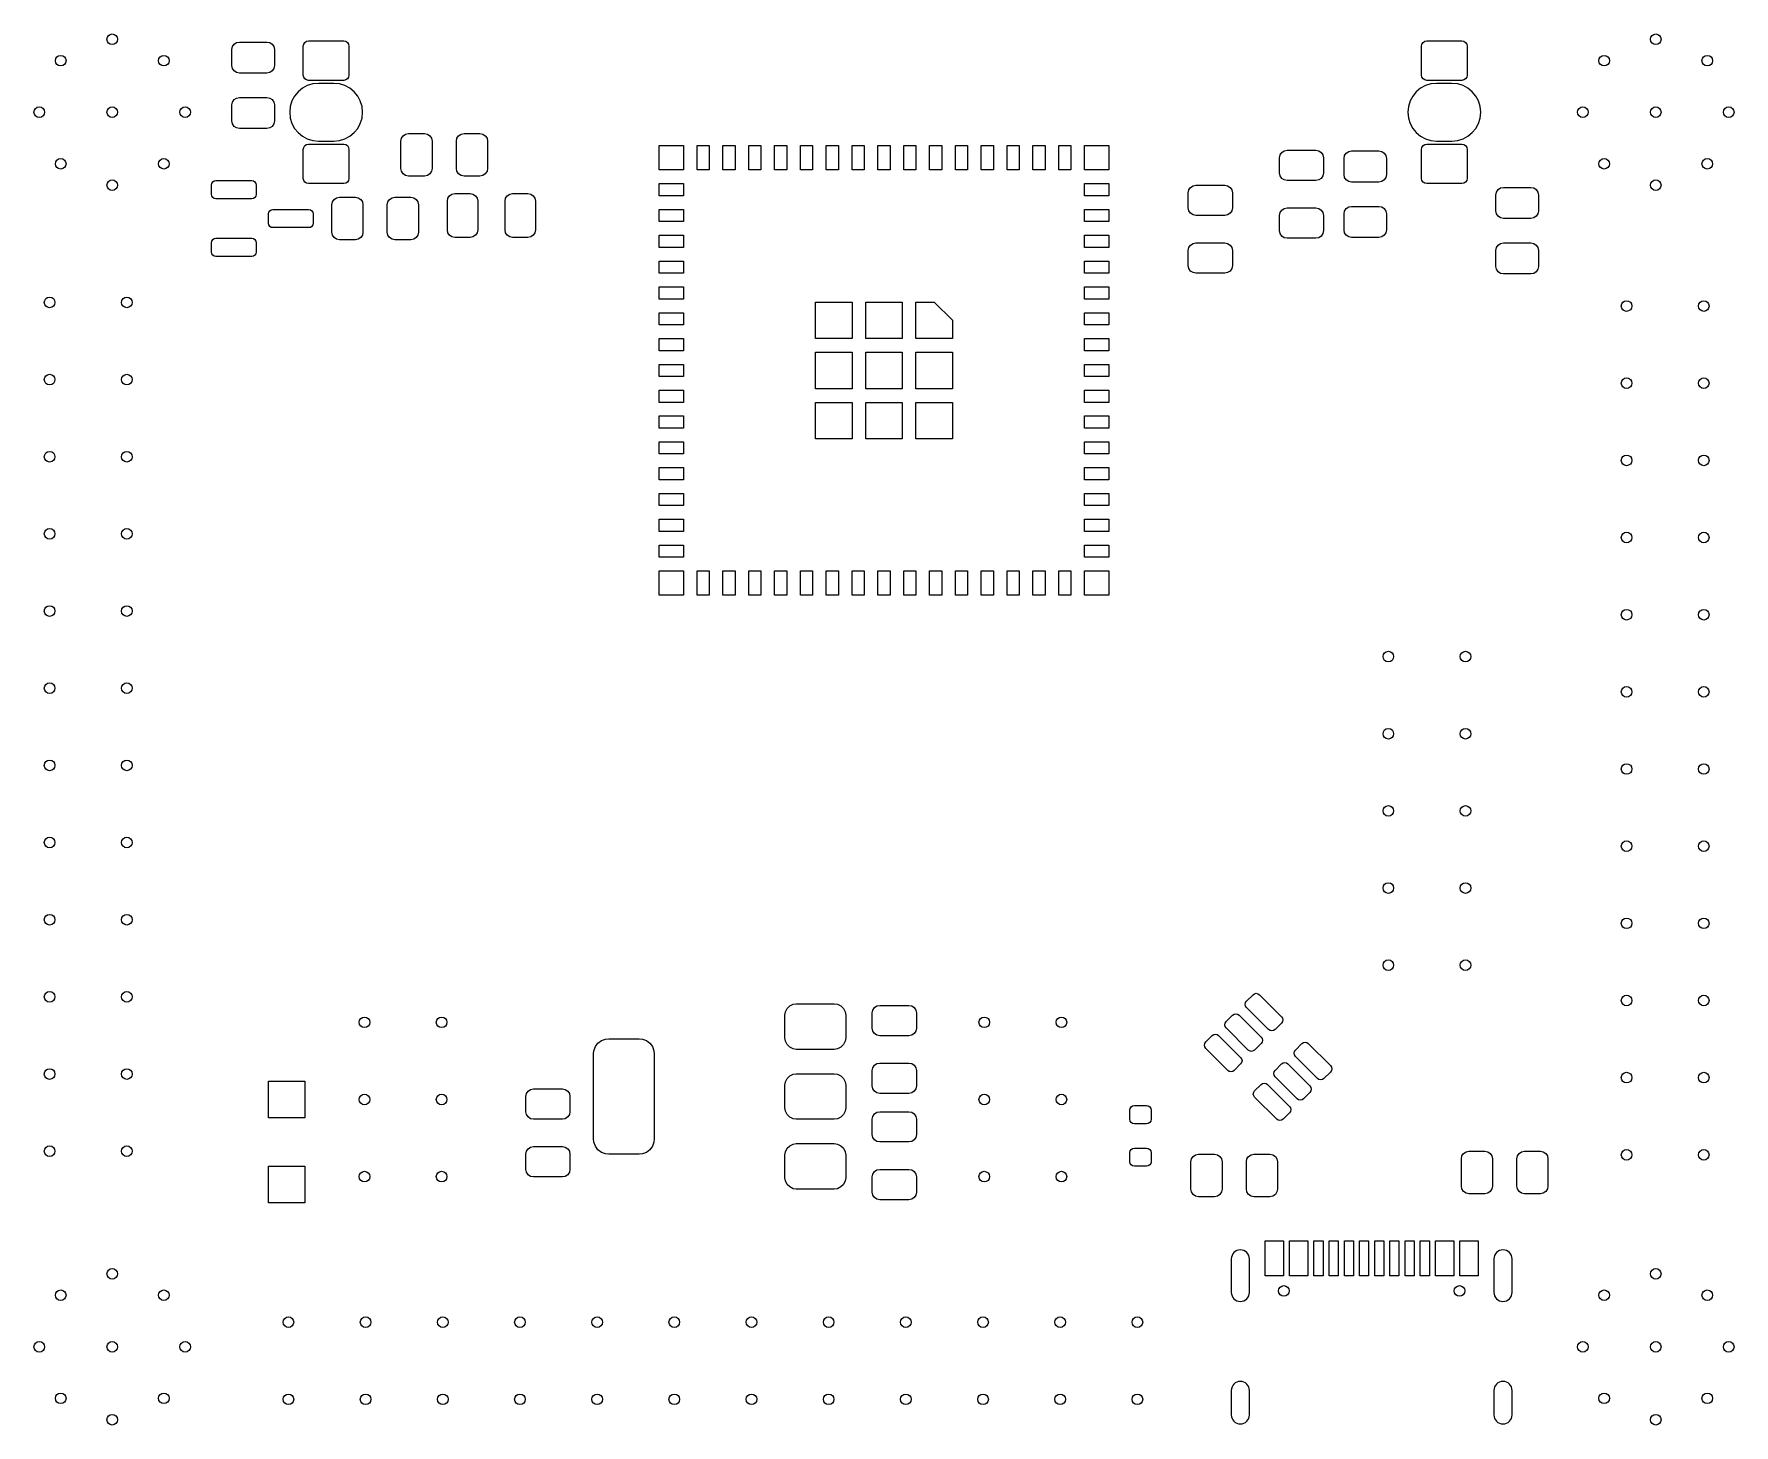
# Model space of a CAD drawing. Extents: x 0.3 to 2.5, y 0.3 to 2.1.
import ezdxf

# ---------------------------------------------------------------- set-up
doc = ezdxf.new("R2010")
doc.units = 0
doc.header["$MEASUREMENT"] = 0
doc.layers.add('BLACK', color=7, linetype='CONTINUOUS')

msp = doc.modelspace()

# ---------------------------------------------------------------- linework, layer by layer
at = {"layer": 'BLACK', "linetype": 'CONTINUOUS'}
for p, q in [((0.5551, 2.0812), (0.5559, 2.085)), ((0.5551, 2.0605), (0.5551, 2.0812)), ((0.5559, 2.085), (0.558, 2.0882)), ((0.558, 2.0882), (0.5612, 2.0903)), ((0.5612, 2.0903), (0.565, 2.091)), ((0.565, 2.091), (0.6004, 2.091)), ((0.6004, 2.091), (0.6042, 2.0903)), ((0.6042, 2.0903), (0.6074, 2.0882)), ((0.6074, 2.0882), (0.6095, 2.085)), ((0.6095, 2.085), (0.6102, 2.0812)), ((0.6102, 2.0812), (0.6102, 2.0605)), ((0.6476, 2.0857), (0.6482, 2.0883)), ((0.6476, 2.0482), (0.6476, 2.0857)), ((0.6482, 2.0883), (0.6496, 2.0905)), ((0.6496, 2.0905), (0.6519, 2.092)), ((0.6519, 2.092), (0.6545, 2.0925)), ((0.6545, 2.0925), (0.6999, 2.0925)), ((0.6999, 2.0925), (0.7025, 2.092)), ((0.7025, 2.092), (0.7047, 2.0905)), ((0.7047, 2.0905), (0.7062, 2.0883)), ((0.7062, 2.0883), (0.7067, 2.0857)), ((0.7067, 2.0857), (0.7067, 2.0482)), ((2.0965, 2.0857), (2.097, 2.0883)), ((2.0965, 2.0482), (2.0965, 2.0857)), ((2.097, 2.0883), (2.0985, 2.0905)), ((2.0985, 2.0905), (2.1007, 2.092)), ((2.1007, 2.092), (2.1033, 2.0925)), ((2.1033, 2.0925), (2.1487, 2.0925)), ((2.1487, 2.0925), (2.1513, 2.092)), ((2.1513, 2.092), (2.1535, 2.0905)), ((2.1535, 2.0905), (2.155, 2.0883)), ((2.155, 2.0883), (2.1555, 2.0857)), ((2.1555, 2.0857), (2.1555, 2.0482)), ((0.5559, 2.0568), (0.5551, 2.0605)), ((0.558, 2.0536), (0.5559, 2.0568)), ((0.5612, 2.0514), (0.558, 2.0536)), ((0.565, 2.0507), (0.5612, 2.0514)), ((0.6004, 2.0507), (0.565, 2.0507)), ((0.6042, 2.0514), (0.6004, 2.0507)), ((0.6074, 2.0536), (0.6042, 2.0514)), ((0.6095, 2.0568), (0.6074, 2.0536)), ((0.6102, 2.0605), (0.6095, 2.0568)), ((0.6482, 2.0456), (0.6476, 2.0482)), ((0.6496, 2.0433), (0.6482, 2.0456)), ((0.6519, 2.0419), (0.6496, 2.0433)), ((0.6545, 2.0413), (0.6519, 2.0419)), ((0.6999, 2.0413), (0.6545, 2.0413)), ((0.687, 2.0374), (0.6673, 2.0374)), ((0.7025, 2.0419), (0.6999, 2.0413)), ((0.7047, 2.0433), (0.7025, 2.0419)), ((0.7062, 2.0456), (0.7047, 2.0433)), ((0.7067, 2.0482), (0.7062, 2.0456)), ((2.097, 2.0456), (2.0965, 2.0482)), ((2.0985, 2.0433), (2.097, 2.0456)), ((2.1007, 2.0419), (2.0985, 2.0433)), ((2.1033, 2.0413), (2.1007, 2.0419)), ((2.1487, 2.0413), (2.1033, 2.0413)), ((2.1358, 2.0374), (2.1161, 2.0374)), ((2.1513, 2.0419), (2.1487, 2.0413)), ((2.1535, 2.0433), (2.1513, 2.0419)), ((2.155, 2.0456), (2.1535, 2.0433)), ((2.1555, 2.0482), (2.155, 2.0456)), ((0.5551, 2.0094), (0.5559, 2.0131)), ((0.5551, 1.9887), (0.5551, 2.0094)), ((0.5559, 2.0131), (0.558, 2.0163)), ((0.558, 2.0163), (0.5612, 2.0184)), ((0.5612, 2.0184), (0.565, 2.0192)), ((0.565, 2.0192), (0.6004, 2.0192)), ((0.6004, 2.0192), (0.6042, 2.0184)), ((0.6042, 2.0184), (0.6074, 2.0163)), ((0.6074, 2.0163), (0.6095, 2.0131)), ((0.6095, 2.0131), (0.6102, 2.0094)), ((0.6102, 2.0094), (0.6102, 1.9887)), ((0.5559, 1.9849), (0.5551, 1.9887)), ((0.558, 1.9817), (0.5559, 1.9849)), ((0.6095, 1.9849), (0.6074, 1.9817)), ((0.6102, 1.9887), (0.6095, 1.9849)), ((0.5612, 1.9796), (0.558, 1.9817)), ((0.565, 1.9788), (0.5612, 1.9796)), ((0.6004, 1.9788), (0.565, 1.9788)), ((0.6042, 1.9796), (0.6004, 1.9788)), ((0.6074, 1.9817), (0.6042, 1.9796)), ((0.6673, 1.9626), (0.687, 1.9626)), ((0.7741, 1.9626), (0.7749, 1.9664)), ((0.7741, 1.9272), (0.7741, 1.9626)), ((0.7749, 1.9664), (0.777, 1.9696)), ((0.777, 1.9696), (0.7802, 1.9717)), ((0.7802, 1.9717), (0.784, 1.9724)), ((0.784, 1.9724), (0.8046, 1.9724)), ((0.8046, 1.9724), (0.8084, 1.9717)), ((0.8084, 1.9717), (0.8116, 1.9696)), ((0.8116, 1.9696), (0.8137, 1.9664)), ((0.8137, 1.9664), (0.8145, 1.9626)), ((0.8145, 1.9626), (0.8145, 1.9272)), ((0.846, 1.9626), (0.8467, 1.9664)), ((0.846, 1.9272), (0.846, 1.9626)), ((0.8467, 1.9664), (0.8488, 1.9696)), ((0.8488, 1.9696), (0.852, 1.9717)), ((0.852, 1.9717), (0.8558, 1.9724)), ((0.8558, 1.9724), (0.8765, 1.9724)), ((0.8765, 1.9724), (0.8802, 1.9717)), ((0.8802, 1.9717), (0.8834, 1.9696)), ((0.8834, 1.9696), (0.8856, 1.9664)), ((0.8856, 1.9664), (0.8863, 1.9626)), ((0.8863, 1.9626), (0.8863, 1.9272)), ((2.1161, 1.9626), (2.1358, 1.9626)), ((0.6476, 1.9518), (0.6482, 1.9544)), ((0.6476, 1.9143), (0.6476, 1.9518)), ((0.6482, 1.9544), (0.6496, 1.9567)), ((0.6496, 1.9567), (0.6519, 1.9581)), ((0.6519, 1.9581), (0.6545, 1.9587)), ((0.6545, 1.9587), (0.6999, 1.9587)), ((0.6999, 1.9587), (0.7025, 1.9581)), ((0.7025, 1.9581), (0.7047, 1.9567)), ((0.7047, 1.9567), (0.7062, 1.9544)), ((0.7062, 1.9544), (0.7067, 1.9518)), ((0.7067, 1.9518), (0.7067, 1.9143)), ((1.1087, 1.9252), (1.1087, 1.9567)), ((1.1087, 1.9567), (1.1402, 1.9567)), ((1.1402, 1.9567), (1.1402, 1.9252)), ((1.1579, 1.9252), (1.1579, 1.9567)), ((1.1579, 1.9567), (1.1736, 1.9567)), ((1.1736, 1.9567), (1.1736, 1.9252)), ((1.1913, 1.9252), (1.1913, 1.9567)), ((1.1913, 1.9567), (1.2071, 1.9567)), ((1.2071, 1.9567), (1.2071, 1.9252)), ((1.2248, 1.9252), (1.2248, 1.9567)), ((1.2248, 1.9567), (1.2406, 1.9567)), ((1.2406, 1.9567), (1.2406, 1.9252)), ((1.2583, 1.9252), (1.2583, 1.9567)), ((1.2583, 1.9567), (1.274, 1.9567)), ((1.274, 1.9567), (1.274, 1.9252)), ((1.2917, 1.9252), (1.2917, 1.9567)), ((1.2917, 1.9567), (1.3075, 1.9567)), ((1.3075, 1.9567), (1.3075, 1.9252)), ((1.3252, 1.9252), (1.3252, 1.9567)), ((1.3252, 1.9567), (1.3409, 1.9567)), ((1.3409, 1.9567), (1.3409, 1.9252)), ((1.3587, 1.9252), (1.3587, 1.9567)), ((1.3587, 1.9567), (1.3744, 1.9567)), ((1.3744, 1.9567), (1.3744, 1.9252)), ((1.3921, 1.9252), (1.3921, 1.9567)), ((1.3921, 1.9567), (1.4079, 1.9567)), ((1.4079, 1.9567), (1.4079, 1.9252)), ((1.4256, 1.9252), (1.4256, 1.9567)), ((1.4256, 1.9567), (1.4413, 1.9567)), ((1.4413, 1.9567), (1.4413, 1.9252)), ((1.4591, 1.9252), (1.4591, 1.9567)), ((1.4591, 1.9567), (1.4748, 1.9567)), ((1.4748, 1.9567), (1.4748, 1.9252)), ((1.4925, 1.9252), (1.4925, 1.9567)), ((1.4925, 1.9567), (1.5083, 1.9567)), ((1.5083, 1.9567), (1.5083, 1.9252)), ((1.526, 1.9252), (1.526, 1.9567)), ((1.526, 1.9567), (1.5417, 1.9567)), ((1.5417, 1.9567), (1.5417, 1.9252)), ((1.5594, 1.9252), (1.5594, 1.9567)), ((1.5594, 1.9567), (1.5752, 1.9567)), ((1.5752, 1.9567), (1.5752, 1.9252)), ((1.5929, 1.9252), (1.5929, 1.9567)), ((1.5929, 1.9567), (1.6087, 1.9567)), ((1.6087, 1.9567), (1.6087, 1.9252)), ((1.6264, 1.9252), (1.6264, 1.9567)), ((1.6264, 1.9567), (1.6421, 1.9567)), ((1.6421, 1.9567), (1.6421, 1.9252)), ((1.6598, 1.9252), (1.6598, 1.9567)), ((1.6598, 1.9567), (1.6913, 1.9567)), ((1.6913, 1.9567), (1.6913, 1.9252)), ((1.9124, 1.9409), (1.9132, 1.9447)), ((1.9124, 1.9213), (1.9124, 1.9409)), ((1.9132, 1.9447), (1.9153, 1.9479)), ((1.9153, 1.9479), (1.9185, 1.95)), ((1.9185, 1.95), (1.9222, 1.9508)), ((1.9222, 1.9508), (1.9596, 1.9508)), ((1.9596, 1.9508), (1.9634, 1.95)), ((1.9634, 1.95), (1.9666, 1.9479)), ((1.9666, 1.9479), (1.9687, 1.9447)), ((1.9687, 1.9447), (1.9695, 1.9409)), ((1.9695, 1.9409), (1.9695, 1.9213)), ((1.9961, 1.94), (1.9968, 1.9437)), ((1.9961, 1.9193), (1.9961, 1.94)), ((1.9968, 1.9437), (1.9989, 1.9469)), ((1.9989, 1.9469), (2.0021, 1.9491)), ((2.0021, 1.9491), (2.0059, 1.9498)), ((2.0059, 1.9498), (2.0413, 1.9498)), ((2.0413, 1.9498), (2.0451, 1.9491)), ((2.0451, 1.9491), (2.0483, 1.9469)), ((2.0483, 1.9469), (2.0504, 1.9437)), ((2.0504, 1.9437), (2.0512, 1.94)), ((2.0512, 1.94), (2.0512, 1.9193)), ((2.0965, 1.9518), (2.097, 1.9544)), ((2.0965, 1.9143), (2.0965, 1.9518)), ((2.097, 1.9544), (2.0985, 1.9567)), ((2.0985, 1.9567), (2.1007, 1.9581)), ((2.1007, 1.9581), (2.1033, 1.9587)), ((2.1033, 1.9587), (2.1487, 1.9587)), ((2.1487, 1.9587), (2.1513, 1.9581)), ((2.1513, 1.9581), (2.1535, 1.9567)), ((2.1535, 1.9567), (2.155, 1.9544)), ((2.155, 1.9544), (2.1555, 1.9518)), ((2.1555, 1.9518), (2.1555, 1.9143)), ((0.7749, 1.9234), (0.7741, 1.9272)), ((0.777, 1.9202), (0.7749, 1.9234)), ((0.7802, 1.9181), (0.777, 1.9202)), ((0.784, 1.9173), (0.7802, 1.9181)), ((0.8046, 1.9173), (0.784, 1.9173)), ((0.8084, 1.9181), (0.8046, 1.9173)), ((0.8116, 1.9202), (0.8084, 1.9181)), ((0.8137, 1.9234), (0.8116, 1.9202)), ((0.8145, 1.9272), (0.8137, 1.9234)), ((0.8467, 1.9234), (0.846, 1.9272)), ((0.8488, 1.9202), (0.8467, 1.9234)), ((0.852, 1.9181), (0.8488, 1.9202)), ((0.8558, 1.9173), (0.852, 1.9181)), ((0.8765, 1.9173), (0.8558, 1.9173)), ((0.8802, 1.9181), (0.8765, 1.9173)), ((0.8834, 1.9202), (0.8802, 1.9181)), ((0.8856, 1.9234), (0.8834, 1.9202)), ((0.8863, 1.9272), (0.8856, 1.9234)), ((1.1402, 1.9252), (1.1087, 1.9252)), ((1.1736, 1.9252), (1.1579, 1.9252)), ((1.2071, 1.9252), (1.1913, 1.9252)), ((1.2406, 1.9252), (1.2248, 1.9252)), ((1.274, 1.9252), (1.2583, 1.9252)), ((1.3075, 1.9252), (1.2917, 1.9252)), ((1.3409, 1.9252), (1.3252, 1.9252)), ((1.3744, 1.9252), (1.3587, 1.9252)), ((1.4079, 1.9252), (1.3921, 1.9252)), ((1.4413, 1.9252), (1.4256, 1.9252)), ((1.4748, 1.9252), (1.4591, 1.9252)), ((1.5083, 1.9252), (1.4925, 1.9252)), ((1.5417, 1.9252), (1.526, 1.9252)), ((1.5752, 1.9252), (1.5594, 1.9252)), ((1.6087, 1.9252), (1.5929, 1.9252)), ((1.6421, 1.9252), (1.6264, 1.9252)), ((1.6913, 1.9252), (1.6598, 1.9252)), ((1.9132, 1.9175), (1.9124, 1.9213)), ((1.9153, 1.9143), (1.9132, 1.9175)), ((1.9687, 1.9175), (1.9666, 1.9143)), ((1.9695, 1.9213), (1.9687, 1.9175)), ((1.9968, 1.9155), (1.9961, 1.9193)), ((2.0512, 1.9193), (2.0504, 1.9155)), ((0.5285, 1.9055), (0.529, 1.9078)), ((0.5285, 1.8937), (0.5285, 1.9055)), ((0.529, 1.9078), (0.5303, 1.9097)), ((0.5303, 1.9097), (0.5322, 1.911)), ((0.5322, 1.911), (0.5344, 1.9114)), ((0.5344, 1.9114), (0.5807, 1.9114)), ((0.5807, 1.9114), (0.583, 1.911)), ((0.583, 1.911), (0.5849, 1.9097)), ((0.5849, 1.9097), (0.5862, 1.9078)), ((0.5862, 1.9078), (0.5866, 1.9055)), ((0.5866, 1.9055), (0.5866, 1.8937)), ((0.6482, 1.9117), (0.6476, 1.9143)), ((0.6496, 1.9095), (0.6482, 1.9117)), ((0.6519, 1.908), (0.6496, 1.9095)), ((0.6545, 1.9075), (0.6519, 1.908)), ((0.6999, 1.9075), (0.6545, 1.9075)), ((0.7025, 1.908), (0.6999, 1.9075)), ((0.7047, 1.9095), (0.7025, 1.908)), ((0.7062, 1.9117), (0.7047, 1.9095)), ((0.7067, 1.9143), (0.7062, 1.9117)), ((0.8402, 1.8939), (0.844, 1.8947)), ((0.844, 1.8947), (0.8637, 1.8947)), ((0.8637, 1.8947), (0.8674, 1.8939)), ((0.915, 1.8939), (0.9188, 1.8947)), ((0.9188, 1.8947), (0.9385, 1.8947)), ((0.9385, 1.8947), (0.9423, 1.8939)), ((1.1087, 1.8917), (1.1087, 1.9075)), ((1.1087, 1.9075), (1.1402, 1.9075)), ((1.1402, 1.9075), (1.1402, 1.8917)), ((1.6598, 1.8917), (1.6598, 1.9075)), ((1.6598, 1.9075), (1.6913, 1.9075)), ((1.6913, 1.9075), (1.6913, 1.8917)), ((1.7943, 1.8957), (1.795, 1.8994)), ((1.7943, 1.876), (1.7943, 1.8957)), ((1.795, 1.8994), (1.7972, 1.9026)), ((1.7972, 1.9026), (1.8004, 1.9048)), ((1.8004, 1.9048), (1.8041, 1.9055)), ((1.8041, 1.9055), (1.8415, 1.9055)), ((1.8415, 1.9055), (1.8453, 1.9048)), ((1.8453, 1.9048), (1.8485, 1.9026)), ((1.8485, 1.9026), (1.8506, 1.8994)), ((1.8506, 1.8994), (1.8514, 1.8957)), ((1.8514, 1.8957), (1.8514, 1.876)), ((1.9185, 1.9122), (1.9153, 1.9143)), ((1.9222, 1.9114), (1.9185, 1.9122)), ((1.9596, 1.9114), (1.9222, 1.9114)), ((1.9634, 1.9122), (1.9596, 1.9114)), ((1.9666, 1.9143), (1.9634, 1.9122)), ((1.9989, 1.9123), (1.9968, 1.9155)), ((2.0021, 1.9102), (1.9989, 1.9123)), ((2.0059, 1.9094), (2.0021, 1.9102)), ((2.0413, 1.9094), (2.0059, 1.9094)), ((2.0451, 1.9102), (2.0413, 1.9094)), ((2.0483, 1.9123), (2.0451, 1.9102)), ((2.0504, 1.9155), (2.0483, 1.9123)), ((2.097, 1.9117), (2.0965, 1.9143)), ((2.0985, 1.9095), (2.097, 1.9117)), ((2.1007, 1.908), (2.0985, 1.9095)), ((2.1033, 1.9075), (2.1007, 1.908)), ((2.1487, 1.9075), (2.1033, 1.9075)), ((2.1513, 1.908), (2.1487, 1.9075)), ((2.1535, 1.9095), (2.1513, 1.908)), ((2.155, 1.9117), (2.1535, 1.9095)), ((2.1555, 1.9143), (2.155, 1.9117)), ((2.1929, 1.8927), (2.1937, 1.8965)), ((2.1937, 1.8965), (2.1958, 1.8997)), ((2.1958, 1.8997), (2.199, 1.9018)), ((2.199, 1.9018), (2.2028, 1.9026)), ((2.2028, 1.9026), (2.2382, 1.9026)), ((2.2382, 1.9026), (2.242, 1.9018)), ((2.242, 1.9018), (2.2451, 1.8997)), ((2.2451, 1.8997), (2.2473, 1.8965)), ((2.2473, 1.8965), (2.248, 1.8927)), ((0.529, 1.8914), (0.5285, 1.8937)), ((0.5303, 1.8895), (0.529, 1.8914)), ((0.5322, 1.8882), (0.5303, 1.8895)), ((0.5344, 1.8878), (0.5322, 1.8882)), ((0.5807, 1.8878), (0.5344, 1.8878)), ((0.583, 1.8882), (0.5807, 1.8878)), ((0.5849, 1.8895), (0.583, 1.8882)), ((0.5862, 1.8914), (0.5849, 1.8895)), ((0.5866, 1.8937), (0.5862, 1.8914)), ((0.6041, 1.8723), (0.606, 1.8736)), ((0.606, 1.8736), (0.6083, 1.874)), ((0.6083, 1.874), (0.6545, 1.874)), ((0.6545, 1.874), (0.6568, 1.8736)), ((0.6568, 1.8736), (0.6587, 1.8723)), ((0.6845, 1.8799), (0.6853, 1.8837)), ((0.6845, 1.8445), (0.6845, 1.8799)), ((0.6853, 1.8837), (0.6874, 1.8869)), ((0.6874, 1.8869), (0.6906, 1.889)), ((0.6906, 1.889), (0.6944, 1.8898)), ((0.6944, 1.8898), (0.7151, 1.8898)), ((0.7151, 1.8898), (0.7188, 1.889)), ((0.7188, 1.889), (0.722, 1.8869)), ((0.722, 1.8869), (0.7242, 1.8837)), ((0.7242, 1.8837), (0.7249, 1.8799)), ((0.7249, 1.8799), (0.7249, 1.8445)), ((0.7564, 1.8799), (0.7571, 1.8837)), ((0.7564, 1.8445), (0.7564, 1.8799)), ((0.7571, 1.8837), (0.7593, 1.8869)), ((0.7593, 1.8869), (0.7625, 1.889)), ((0.7625, 1.889), (0.7662, 1.8898)), ((0.7662, 1.8898), (0.7869, 1.8898)), ((0.7869, 1.8898), (0.7907, 1.889)), ((0.7907, 1.889), (0.7939, 1.8869)), ((0.7939, 1.8869), (0.796, 1.8837)), ((0.796, 1.8837), (0.7968, 1.8799)), ((0.7968, 1.8799), (0.7968, 1.8445)), ((0.8342, 1.8848), (0.8349, 1.8886)), ((0.8342, 1.8474), (0.8342, 1.8848)), ((0.8349, 1.8886), (0.837, 1.8918)), ((0.837, 1.8918), (0.8402, 1.8939)), ((0.8674, 1.8939), (0.8706, 1.8918)), ((0.8706, 1.8918), (0.8728, 1.8886)), ((0.8728, 1.8886), (0.8735, 1.8848)), ((0.8735, 1.8848), (0.8735, 1.8474)), ((0.909, 1.8848), (0.9097, 1.8886)), ((0.909, 1.8474), (0.909, 1.8848)), ((0.9097, 1.8886), (0.9118, 1.8918)), ((0.9118, 1.8918), (0.915, 1.8939)), ((0.9423, 1.8939), (0.9454, 1.8918)), ((0.9454, 1.8918), (0.9476, 1.8886)), ((0.9476, 1.8886), (0.9483, 1.8848)), ((0.9483, 1.8848), (0.9483, 1.8474)), ((1.1402, 1.8917), (1.1087, 1.8917)), ((1.1087, 1.8583), (1.1087, 1.874)), ((1.1087, 1.874), (1.1402, 1.874)), ((1.1402, 1.874), (1.1402, 1.8583)), ((1.6913, 1.8917), (1.6598, 1.8917)), ((1.6598, 1.8583), (1.6598, 1.874)), ((1.6598, 1.874), (1.6913, 1.874)), ((1.6913, 1.874), (1.6913, 1.8583)), ((1.795, 1.8722), (1.7943, 1.876)), ((1.8514, 1.876), (1.8506, 1.8722)), ((1.9132, 1.8699), (1.9153, 1.8731)), ((1.9153, 1.8731), (1.9185, 1.8752)), ((1.9185, 1.8752), (1.9222, 1.876)), ((1.9222, 1.876), (1.9596, 1.876)), ((1.9596, 1.876), (1.9634, 1.8752)), ((1.9634, 1.8752), (1.9666, 1.8731)), ((1.9666, 1.8731), (1.9687, 1.8699)), ((1.9968, 1.8719), (1.9989, 1.8751)), ((1.9989, 1.8751), (2.0021, 1.8772)), ((2.0021, 1.8772), (2.0059, 1.878)), ((2.0059, 1.878), (2.0413, 1.878)), ((2.0413, 1.878), (2.0451, 1.8772)), ((2.0451, 1.8772), (2.0483, 1.8751)), ((2.0483, 1.8751), (2.0504, 1.8719)), ((2.1929, 1.872), (2.1929, 1.8927)), ((2.248, 1.8927), (2.248, 1.872)), ((0.6024, 1.8681), (0.6028, 1.8704)), ((0.6024, 1.8563), (0.6024, 1.8681)), ((0.6028, 1.854), (0.6024, 1.8563)), ((0.6028, 1.8704), (0.6041, 1.8723)), ((0.6041, 1.8521), (0.6028, 1.854)), ((0.606, 1.8508), (0.6041, 1.8521)), ((0.6083, 1.8504), (0.606, 1.8508)), ((0.6545, 1.8504), (0.6083, 1.8504)), ((0.6568, 1.8508), (0.6545, 1.8504)), ((0.6587, 1.8521), (0.6568, 1.8508)), ((0.6587, 1.8723), (0.66, 1.8704)), ((0.66, 1.854), (0.6587, 1.8521)), ((0.66, 1.8704), (0.6604, 1.8681)), ((0.6604, 1.8563), (0.66, 1.854)), ((0.6604, 1.8681), (0.6604, 1.8563)), ((1.1402, 1.8583), (1.1087, 1.8583)), ((1.6913, 1.8583), (1.6598, 1.8583)), ((1.7972, 1.869), (1.795, 1.8722)), ((1.8004, 1.8669), (1.7972, 1.869)), ((1.8041, 1.8661), (1.8004, 1.8669)), ((1.8415, 1.8661), (1.8041, 1.8661)), ((1.8453, 1.8669), (1.8415, 1.8661)), ((1.8485, 1.869), (1.8453, 1.8669)), ((1.8506, 1.8722), (1.8485, 1.869)), ((1.9124, 1.8661), (1.9132, 1.8699)), ((1.9124, 1.8465), (1.9124, 1.8661)), ((1.9687, 1.8699), (1.9695, 1.8661)), ((1.9695, 1.8661), (1.9695, 1.8465)), ((1.9961, 1.8681), (1.9968, 1.8719)), ((1.9961, 1.8474), (1.9961, 1.8681)), ((2.0504, 1.8719), (2.0512, 1.8681)), ((2.0512, 1.8681), (2.0512, 1.8474)), ((2.1937, 1.8683), (2.1929, 1.872)), ((2.1958, 1.8651), (2.1937, 1.8683)), ((2.199, 1.863), (2.1958, 1.8651)), ((2.2028, 1.8622), (2.199, 1.863)), ((2.2382, 1.8622), (2.2028, 1.8622)), ((2.242, 1.863), (2.2382, 1.8622)), ((2.2451, 1.8651), (2.242, 1.863)), ((2.2473, 1.8683), (2.2451, 1.8651)), ((2.248, 1.872), (2.2473, 1.8683)), ((0.5285, 1.8307), (0.529, 1.833)), ((0.5285, 1.8189), (0.5285, 1.8307)), ((0.529, 1.833), (0.5303, 1.8349)), ((0.5303, 1.8349), (0.5322, 1.8362)), ((0.5322, 1.8362), (0.5344, 1.8366)), ((0.5344, 1.8366), (0.5807, 1.8366)), ((0.5807, 1.8366), (0.583, 1.8362)), ((0.583, 1.8362), (0.5849, 1.8349)), ((0.5849, 1.8349), (0.5862, 1.833)), ((0.5862, 1.833), (0.5866, 1.8307)), ((0.5866, 1.8307), (0.5866, 1.8189)), ((0.6853, 1.8407), (0.6845, 1.8445)), ((0.6874, 1.8375), (0.6853, 1.8407)), ((0.6906, 1.8354), (0.6874, 1.8375)), ((0.6944, 1.8346), (0.6906, 1.8354)), ((0.7151, 1.8346), (0.6944, 1.8346)), ((0.7188, 1.8354), (0.7151, 1.8346)), ((0.722, 1.8375), (0.7188, 1.8354)), ((0.7242, 1.8407), (0.722, 1.8375)), ((0.7249, 1.8445), (0.7242, 1.8407)), ((0.7571, 1.8407), (0.7564, 1.8445)), ((0.7593, 1.8375), (0.7571, 1.8407)), ((0.7625, 1.8354), (0.7593, 1.8375)), ((0.7662, 1.8346), (0.7625, 1.8354)), ((0.7869, 1.8346), (0.7662, 1.8346)), ((0.7907, 1.8354), (0.7869, 1.8346)), ((0.7939, 1.8375), (0.7907, 1.8354)), ((0.796, 1.8407), (0.7939, 1.8375)), ((0.7968, 1.8445), (0.796, 1.8407)), ((0.8349, 1.8437), (0.8342, 1.8474)), ((0.837, 1.8405), (0.8349, 1.8437)), ((0.8402, 1.8383), (0.837, 1.8405)), ((0.844, 1.8376), (0.8402, 1.8383)), ((0.8637, 1.8376), (0.844, 1.8376)), ((0.8674, 1.8383), (0.8637, 1.8376)), ((0.8706, 1.8405), (0.8674, 1.8383)), ((0.8728, 1.8437), (0.8706, 1.8405)), ((0.8735, 1.8474), (0.8728, 1.8437)), ((0.9097, 1.8437), (0.909, 1.8474)), ((0.9118, 1.8405), (0.9097, 1.8437)), ((0.915, 1.8383), (0.9118, 1.8405)), ((0.9188, 1.8376), (0.915, 1.8383)), ((0.9385, 1.8376), (0.9188, 1.8376)), ((0.9423, 1.8383), (0.9385, 1.8376)), ((0.9454, 1.8405), (0.9423, 1.8383)), ((0.9476, 1.8437), (0.9454, 1.8405)), ((0.9483, 1.8474), (0.9476, 1.8437)), ((1.1087, 1.8248), (1.1087, 1.8406)), ((1.1087, 1.8406), (1.1402, 1.8406)), ((1.1402, 1.8406), (1.1402, 1.8248)), ((1.6598, 1.8248), (1.6598, 1.8406)), ((1.6598, 1.8406), (1.6913, 1.8406)), ((1.6913, 1.8406), (1.6913, 1.8248)), ((1.7972, 1.8278), (1.8004, 1.83)), ((1.8004, 1.83), (1.8041, 1.8307)), ((1.8041, 1.8307), (1.8415, 1.8307)), ((1.8415, 1.8307), (1.8453, 1.83)), ((1.8453, 1.83), (1.8485, 1.8278)), ((1.9132, 1.8427), (1.9124, 1.8465)), ((1.9153, 1.8395), (1.9132, 1.8427)), ((1.9185, 1.8374), (1.9153, 1.8395)), ((1.9222, 1.8366), (1.9185, 1.8374)), ((1.9596, 1.8366), (1.9222, 1.8366)), ((1.9634, 1.8374), (1.9596, 1.8366)), ((1.9666, 1.8395), (1.9634, 1.8374)), ((1.9687, 1.8427), (1.9666, 1.8395)), ((1.9695, 1.8465), (1.9687, 1.8427)), ((1.9968, 1.8437), (1.9961, 1.8474)), ((1.9989, 1.8405), (1.9968, 1.8437)), ((2.0021, 1.8383), (1.9989, 1.8405)), ((2.0059, 1.8376), (2.0021, 1.8383)), ((2.0413, 1.8376), (2.0059, 1.8376)), ((2.0451, 1.8383), (2.0413, 1.8376)), ((2.0483, 1.8405), (2.0451, 1.8383)), ((2.0504, 1.8437), (2.0483, 1.8405)), ((2.0512, 1.8474), (2.0504, 1.8437)), ((2.1958, 1.8278), (2.199, 1.83)), ((2.199, 1.83), (2.2028, 1.8307)), ((2.2028, 1.8307), (2.2382, 1.8307)), ((2.2382, 1.8307), (2.242, 1.83)), ((2.242, 1.83), (2.2451, 1.8278)), ((0.529, 1.8166), (0.5285, 1.8189)), ((0.5303, 1.8147), (0.529, 1.8166)), ((0.5322, 1.8134), (0.5303, 1.8147)), ((0.5344, 1.813), (0.5322, 1.8134)), ((0.5807, 1.813), (0.5344, 1.813)), ((0.583, 1.8134), (0.5807, 1.813)), ((0.5849, 1.8147), (0.583, 1.8134)), ((0.5862, 1.8166), (0.5849, 1.8147)), ((0.5866, 1.8189), (0.5862, 1.8166)), ((1.1402, 1.8248), (1.1087, 1.8248)), ((1.1087, 1.7913), (1.1087, 1.8071)), ((1.1087, 1.8071), (1.1402, 1.8071)), ((1.1402, 1.8071), (1.1402, 1.7913)), ((1.6913, 1.8248), (1.6598, 1.8248)), ((1.6598, 1.7913), (1.6598, 1.8071)), ((1.6598, 1.8071), (1.6913, 1.8071)), ((1.6913, 1.8071), (1.6913, 1.7913)), ((1.7943, 1.8209), (1.795, 1.8246)), ((1.7943, 1.8012), (1.7943, 1.8209)), ((1.795, 1.8246), (1.7972, 1.8278)), ((1.8485, 1.8278), (1.8506, 1.8246)), ((1.8506, 1.8246), (1.8514, 1.8209)), ((1.8514, 1.8209), (1.8514, 1.8012)), ((2.1929, 1.8209), (2.1937, 1.8246)), ((2.1929, 1.8002), (2.1929, 1.8209)), ((2.1937, 1.8246), (2.1958, 1.8278)), ((2.2451, 1.8278), (2.2473, 1.8246)), ((2.2473, 1.8246), (2.248, 1.8209)), ((2.248, 1.8209), (2.248, 1.8002)), ((1.1402, 1.7913), (1.1087, 1.7913)), ((1.6913, 1.7913), (1.6598, 1.7913)), ((1.795, 1.7974), (1.7943, 1.8012)), ((1.7972, 1.7942), (1.795, 1.7974)), ((1.8004, 1.7921), (1.7972, 1.7942)), ((1.8041, 1.7913), (1.8004, 1.7921)), ((1.8415, 1.7913), (1.8041, 1.7913)), ((1.8453, 1.7921), (1.8415, 1.7913)), ((1.8485, 1.7942), (1.8453, 1.7921)), ((1.8506, 1.7974), (1.8485, 1.7942)), ((1.8514, 1.8012), (1.8506, 1.7974)), ((2.1937, 1.7964), (2.1929, 1.8002)), ((2.1958, 1.7932), (2.1937, 1.7964)), ((2.199, 1.7911), (2.1958, 1.7932)), ((2.2028, 1.7904), (2.199, 1.7911)), ((2.2382, 1.7904), (2.2028, 1.7904)), ((2.242, 1.7911), (2.2382, 1.7904)), ((2.2451, 1.7932), (2.242, 1.7911)), ((2.2473, 1.7964), (2.2451, 1.7932)), ((2.248, 1.8002), (2.2473, 1.7964)), ((1.1087, 1.7579), (1.1087, 1.7736)), ((1.1087, 1.7736), (1.1402, 1.7736)), ((1.1402, 1.7736), (1.1402, 1.7579)), ((1.6598, 1.7579), (1.6598, 1.7736)), ((1.6598, 1.7736), (1.6913, 1.7736)), ((1.6913, 1.7736), (1.6913, 1.7579)), ((1.1402, 1.7579), (1.1087, 1.7579)), ((1.3114, 1.7067), (1.3114, 1.7539)), ((1.3114, 1.7539), (1.3587, 1.7539)), ((1.3587, 1.7539), (1.3587, 1.7067)), ((1.3764, 1.7067), (1.3764, 1.7539)), ((1.3764, 1.7539), (1.4236, 1.7539)), ((1.4236, 1.7539), (1.4236, 1.7067)), ((1.4413, 1.7067), (1.4413, 1.7539)), ((1.4413, 1.7539), (1.465, 1.7539)), ((1.465, 1.7539), (1.4886, 1.7303)), ((1.6913, 1.7579), (1.6598, 1.7579)), ((1.1087, 1.7244), (1.1087, 1.7402)), ((1.1087, 1.7402), (1.1402, 1.7402)), ((1.1402, 1.7244), (1.1087, 1.7244)), ((1.1402, 1.7402), (1.1402, 1.7244)), ((1.4886, 1.7303), (1.4886, 1.7067)), ((1.6598, 1.7244), (1.6598, 1.7402)), ((1.6598, 1.7402), (1.6913, 1.7402)), ((1.6913, 1.7244), (1.6598, 1.7244)), ((1.6913, 1.7402), (1.6913, 1.7244)), ((1.1087, 1.6909), (1.1087, 1.7067)), ((1.1087, 1.7067), (1.1402, 1.7067)), ((1.1402, 1.7067), (1.1402, 1.6909)), ((1.3587, 1.7067), (1.3114, 1.7067)), ((1.4236, 1.7067), (1.3764, 1.7067)), ((1.4886, 1.7067), (1.4413, 1.7067)), ((1.6598, 1.6909), (1.6598, 1.7067)), ((1.6598, 1.7067), (1.6913, 1.7067)), ((1.6913, 1.7067), (1.6913, 1.6909)), ((1.1402, 1.6909), (1.1087, 1.6909)), ((1.3114, 1.6417), (1.3114, 1.689)), ((1.3114, 1.689), (1.3587, 1.689)), ((1.3587, 1.689), (1.3587, 1.6417)), ((1.3764, 1.6417), (1.3764, 1.689)), ((1.3764, 1.689), (1.4236, 1.689)), ((1.4236, 1.689), (1.4236, 1.6417)), ((1.4413, 1.6417), (1.4413, 1.689)), ((1.4413, 1.689), (1.4886, 1.689)), ((1.4886, 1.689), (1.4886, 1.6417)), ((1.6913, 1.6909), (1.6598, 1.6909)), ((1.1087, 1.6575), (1.1087, 1.6732)), ((1.1087, 1.6732), (1.1402, 1.6732)), ((1.1402, 1.6575), (1.1087, 1.6575)), ((1.1402, 1.6732), (1.1402, 1.6575)), ((1.6598, 1.6575), (1.6598, 1.6732)), ((1.6598, 1.6732), (1.6913, 1.6732)), ((1.6913, 1.6575), (1.6598, 1.6575)), ((1.6913, 1.6732), (1.6913, 1.6575)), ((1.1087, 1.624), (1.1087, 1.6398)), ((1.1087, 1.6398), (1.1402, 1.6398)), ((1.1402, 1.6398), (1.1402, 1.624)), ((1.3587, 1.6417), (1.3114, 1.6417)), ((1.4236, 1.6417), (1.3764, 1.6417)), ((1.4886, 1.6417), (1.4413, 1.6417)), ((1.6598, 1.624), (1.6598, 1.6398)), ((1.6598, 1.6398), (1.6913, 1.6398)), ((1.6913, 1.6398), (1.6913, 1.624)), ((1.1402, 1.624), (1.1087, 1.624)), ((1.3114, 1.5768), (1.3114, 1.624)), ((1.3114, 1.624), (1.3587, 1.624)), ((1.3587, 1.624), (1.3587, 1.5768)), ((1.3764, 1.5768), (1.3764, 1.624)), ((1.3764, 1.624), (1.4236, 1.624)), ((1.4236, 1.624), (1.4236, 1.5768)), ((1.4413, 1.5768), (1.4413, 1.624)), ((1.4413, 1.624), (1.4886, 1.624)), ((1.4886, 1.624), (1.4886, 1.5768)), ((1.6913, 1.624), (1.6598, 1.624)), ((1.1087, 1.5906), (1.1087, 1.6063)), ((1.1087, 1.6063), (1.1402, 1.6063)), ((1.1402, 1.5906), (1.1087, 1.5906)), ((1.1402, 1.6063), (1.1402, 1.5906)), ((1.6598, 1.5906), (1.6598, 1.6063)), ((1.6598, 1.6063), (1.6913, 1.6063)), ((1.6913, 1.5906), (1.6598, 1.5906)), ((1.6913, 1.6063), (1.6913, 1.5906)), ((1.1087, 1.5571), (1.1087, 1.5728)), ((1.1087, 1.5728), (1.1402, 1.5728)), ((1.1402, 1.5728), (1.1402, 1.5571)), ((1.3587, 1.5768), (1.3114, 1.5768)), ((1.4236, 1.5768), (1.3764, 1.5768)), ((1.4886, 1.5768), (1.4413, 1.5768)), ((1.6598, 1.5571), (1.6598, 1.5728)), ((1.6598, 1.5728), (1.6913, 1.5728)), ((1.6913, 1.5728), (1.6913, 1.5571)), ((1.1402, 1.5571), (1.1087, 1.5571)), ((1.6913, 1.5571), (1.6598, 1.5571)), ((1.1087, 1.5236), (1.1087, 1.5394)), ((1.1087, 1.5394), (1.1402, 1.5394)), ((1.1402, 1.5236), (1.1087, 1.5236)), ((1.1402, 1.5394), (1.1402, 1.5236)), ((1.6598, 1.5236), (1.6598, 1.5394)), ((1.6598, 1.5394), (1.6913, 1.5394)), ((1.6913, 1.5236), (1.6598, 1.5236)), ((1.6913, 1.5394), (1.6913, 1.5236)), ((1.1087, 1.4902), (1.1087, 1.5059)), ((1.1087, 1.5059), (1.1402, 1.5059)), ((1.1402, 1.5059), (1.1402, 1.4902)), ((1.6598, 1.4902), (1.6598, 1.5059)), ((1.6598, 1.5059), (1.6913, 1.5059)), ((1.6913, 1.5059), (1.6913, 1.4902)), ((1.1402, 1.4902), (1.1087, 1.4902)), ((1.6913, 1.4902), (1.6598, 1.4902)), ((1.1087, 1.4567), (1.1087, 1.4724)), ((1.1087, 1.4724), (1.1402, 1.4724)), ((1.1402, 1.4567), (1.1087, 1.4567)), ((1.1402, 1.4724), (1.1402, 1.4567)), ((1.6598, 1.4567), (1.6598, 1.4724)), ((1.6598, 1.4724), (1.6913, 1.4724)), ((1.6913, 1.4567), (1.6598, 1.4567)), ((1.6913, 1.4724), (1.6913, 1.4567)), ((1.1087, 1.4232), (1.1087, 1.439)), ((1.1087, 1.439), (1.1402, 1.439)), ((1.1402, 1.439), (1.1402, 1.4232)), ((1.6598, 1.4232), (1.6598, 1.439)), ((1.6598, 1.439), (1.6913, 1.439)), ((1.6913, 1.439), (1.6913, 1.4232)), ((1.1402, 1.4232), (1.1087, 1.4232)), ((1.6913, 1.4232), (1.6598, 1.4232)), ((1.1087, 1.374), (1.1087, 1.4055)), ((1.1087, 1.4055), (1.1402, 1.4055)), ((1.1402, 1.4055), (1.1402, 1.374)), ((1.1579, 1.374), (1.1579, 1.4055)), ((1.1579, 1.4055), (1.1736, 1.4055)), ((1.1736, 1.4055), (1.1736, 1.374)), ((1.1913, 1.374), (1.1913, 1.4055)), ((1.1913, 1.4055), (1.2071, 1.4055)), ((1.2071, 1.4055), (1.2071, 1.374)), ((1.2248, 1.374), (1.2248, 1.4055)), ((1.2248, 1.4055), (1.2406, 1.4055)), ((1.2406, 1.4055), (1.2406, 1.374)), ((1.2583, 1.374), (1.2583, 1.4055)), ((1.2583, 1.4055), (1.274, 1.4055)), ((1.274, 1.4055), (1.274, 1.374)), ((1.2917, 1.374), (1.2917, 1.4055)), ((1.2917, 1.4055), (1.3075, 1.4055)), ((1.3075, 1.4055), (1.3075, 1.374)), ((1.3252, 1.374), (1.3252, 1.4055)), ((1.3252, 1.4055), (1.3409, 1.4055)), ((1.3409, 1.4055), (1.3409, 1.374)), ((1.3587, 1.374), (1.3587, 1.4055)), ((1.3587, 1.4055), (1.3744, 1.4055)), ((1.3744, 1.4055), (1.3744, 1.374)), ((1.3921, 1.374), (1.3921, 1.4055)), ((1.3921, 1.4055), (1.4079, 1.4055)), ((1.4079, 1.4055), (1.4079, 1.374)), ((1.4256, 1.374), (1.4256, 1.4055)), ((1.4256, 1.4055), (1.4413, 1.4055)), ((1.4413, 1.4055), (1.4413, 1.374)), ((1.4591, 1.374), (1.4591, 1.4055)), ((1.4591, 1.4055), (1.4748, 1.4055)), ((1.4748, 1.4055), (1.4748, 1.374)), ((1.4925, 1.374), (1.4925, 1.4055)), ((1.4925, 1.4055), (1.5083, 1.4055)), ((1.5083, 1.4055), (1.5083, 1.374)), ((1.526, 1.374), (1.526, 1.4055)), ((1.526, 1.4055), (1.5417, 1.4055)), ((1.5417, 1.4055), (1.5417, 1.374)), ((1.5594, 1.374), (1.5594, 1.4055)), ((1.5594, 1.4055), (1.5752, 1.4055)), ((1.5752, 1.4055), (1.5752, 1.374)), ((1.5929, 1.374), (1.5929, 1.4055)), ((1.5929, 1.4055), (1.6087, 1.4055)), ((1.6087, 1.4055), (1.6087, 1.374)), ((1.6264, 1.374), (1.6264, 1.4055)), ((1.6264, 1.4055), (1.6421, 1.4055)), ((1.6421, 1.4055), (1.6421, 1.374)), ((1.6598, 1.374), (1.6598, 1.4055)), ((1.6598, 1.4055), (1.6913, 1.4055)), ((1.6913, 1.4055), (1.6913, 1.374)), ((1.1402, 1.374), (1.1087, 1.374)), ((1.1736, 1.374), (1.1579, 1.374)), ((1.2071, 1.374), (1.1913, 1.374)), ((1.2406, 1.374), (1.2248, 1.374)), ((1.274, 1.374), (1.2583, 1.374)), ((1.3075, 1.374), (1.2917, 1.374)), ((1.3409, 1.374), (1.3252, 1.374)), ((1.3744, 1.374), (1.3587, 1.374)), ((1.4079, 1.374), (1.3921, 1.374)), ((1.4413, 1.374), (1.4256, 1.374)), ((1.4748, 1.374), (1.4591, 1.374)), ((1.5083, 1.374), (1.4925, 1.374)), ((1.5417, 1.374), (1.526, 1.374)), ((1.5752, 1.374), (1.5594, 1.374)), ((1.6087, 1.374), (1.5929, 1.374)), ((1.6421, 1.374), (1.6264, 1.374)), ((1.6913, 1.374), (1.6598, 1.374)), ((1.2723, 0.8339), (1.2744, 0.8383)), ((1.2744, 0.8383), (1.2778, 0.8417)), ((1.2778, 0.8417), (1.2822, 0.8439)), ((1.2822, 0.8439), (1.2864, 0.8445)), ((1.2864, 0.8445), (1.3356, 0.8445)), ((1.3356, 0.8445), (1.3398, 0.8439)), ((1.3398, 0.8439), (1.3442, 0.8417)), ((1.3442, 0.8417), (1.3476, 0.8383)), ((1.3476, 0.8383), (1.3498, 0.8339)), ((1.3856, 0.8364), (1.3877, 0.8396)), ((1.3877, 0.8396), (1.3909, 0.8418)), ((1.3909, 0.8418), (1.3947, 0.8425)), ((1.3947, 0.8425), (1.4321, 0.8425)), ((1.4321, 0.8425), (1.4359, 0.8418)), ((1.4359, 0.8418), (1.439, 0.8396)), ((1.439, 0.8396), (1.4412, 0.8364)), ((1.8681, 0.8438), (1.8685, 0.8461)), ((1.8685, 0.8415), (1.8681, 0.8438)), ((1.8685, 0.8461), (1.8698, 0.848)), ((1.8698, 0.8396), (1.8685, 0.8415)), ((1.8698, 0.848), (1.8782, 0.8563)), ((1.8983, 0.8111), (1.8698, 0.8396)), ((1.8782, 0.8563), (1.8801, 0.8576)), ((1.8801, 0.8576), (1.8823, 0.8581)), ((1.8823, 0.8581), (1.8846, 0.8576)), ((1.8846, 0.8576), (1.8865, 0.8563)), ((1.8865, 0.8563), (1.915, 0.8278)), ((1.2717, 0.8297), (1.2723, 0.8339)), ((1.2717, 0.8002), (1.2717, 0.8297)), ((1.3498, 0.8339), (1.3504, 0.8297)), ((1.3504, 0.8297), (1.3504, 0.8002)), ((1.3848, 0.8327), (1.3856, 0.8364)), ((1.3848, 0.813), (1.3848, 0.8327)), ((1.4412, 0.8364), (1.4419, 0.8327)), ((1.4419, 0.8327), (1.4419, 0.813)), ((1.8416, 0.8173), (1.8421, 0.8196)), ((1.8421, 0.8151), (1.8416, 0.8173)), ((1.8421, 0.8196), (1.8434, 0.8215)), ((1.8434, 0.8132), (1.8421, 0.8151)), ((1.8434, 0.8215), (1.8517, 0.8299)), ((1.8517, 0.8299), (1.8536, 0.8312)), ((1.8536, 0.8312), (1.8559, 0.8316)), ((1.8559, 0.8316), (1.8581, 0.8312)), ((1.8581, 0.8312), (1.8601, 0.8299)), ((1.8601, 0.8299), (1.8886, 0.8013)), ((1.915, 0.8194), (1.9067, 0.8111)), ((1.915, 0.8278), (1.9163, 0.8259)), ((1.9163, 0.8214), (1.915, 0.8194)), ((1.9163, 0.8259), (1.9168, 0.8236)), ((1.9168, 0.8236), (1.9163, 0.8214)), ((1.026, 0.789), (1.0294, 0.7934)), ((1.0294, 0.7934), (1.0339, 0.7968)), ((1.0339, 0.7968), (1.0391, 0.7988)), ((1.0391, 0.7988), (1.0433, 0.7992)), ((1.0433, 0.7992), (1.0827, 0.7992)), ((1.0827, 0.7992), (1.0869, 0.7988)), ((1.0869, 0.7988), (1.0921, 0.7968)), ((1.0921, 0.7968), (1.0966, 0.7934)), ((1.0966, 0.7934), (1.1, 0.789)), ((1.2723, 0.796), (1.2717, 0.8002)), ((1.2744, 0.7916), (1.2723, 0.796)), ((1.3498, 0.796), (1.3476, 0.7916)), ((1.3504, 0.8002), (1.3498, 0.796)), ((1.3856, 0.8092), (1.3848, 0.813)), ((1.3877, 0.806), (1.3856, 0.8092)), ((1.3909, 0.8039), (1.3877, 0.806)), ((1.3947, 0.8031), (1.3909, 0.8039)), ((1.4321, 0.8031), (1.3947, 0.8031)), ((1.4359, 0.8039), (1.4321, 0.8031)), ((1.439, 0.806), (1.4359, 0.8039)), ((1.4412, 0.8092), (1.439, 0.806)), ((1.4419, 0.813), (1.4412, 0.8092)), ((1.8152, 0.7909), (1.8156, 0.7932)), ((1.8156, 0.7932), (1.8169, 0.7951)), ((1.8169, 0.7951), (1.8253, 0.8034)), ((1.8253, 0.8034), (1.8272, 0.8047)), ((1.8272, 0.8047), (1.8294, 0.8052)), ((1.8294, 0.8052), (1.8317, 0.8047)), ((1.8317, 0.8047), (1.8336, 0.8034)), ((1.8336, 0.8034), (1.8621, 0.7749)), ((1.8719, 0.7846), (1.8434, 0.8132)), ((1.8886, 0.8013), (1.8899, 0.7994)), ((1.8899, 0.7949), (1.8886, 0.793)), ((1.8899, 0.7994), (1.8903, 0.7972)), ((1.8903, 0.7972), (1.8899, 0.7949)), ((1.9002, 0.8098), (1.8983, 0.8111)), ((1.9025, 0.8094), (1.9002, 0.8098)), ((1.9048, 0.8098), (1.9025, 0.8094)), ((1.9067, 0.8111), (1.9048, 0.8098)), ((1.9415, 0.793), (1.9434, 0.7943)), ((1.9434, 0.7943), (1.9457, 0.7947)), ((1.9457, 0.7947), (1.9479, 0.7943)), ((1.9479, 0.7943), (1.9498, 0.793)), ((1.0236, 0.7795), (1.0241, 0.7837)), ((1.0236, 0.6693), (1.0236, 0.7795)), ((1.0241, 0.7837), (1.026, 0.789)), ((1.1, 0.789), (1.1019, 0.7837)), ((1.1019, 0.7837), (1.1024, 0.7795)), ((1.1024, 0.7795), (1.1024, 0.6693)), ((1.2778, 0.7882), (1.2744, 0.7916)), ((1.2822, 0.786), (1.2778, 0.7882)), ((1.2864, 0.7854), (1.2822, 0.786)), ((1.3356, 0.7854), (1.2864, 0.7854)), ((1.3398, 0.786), (1.3356, 0.7854)), ((1.3442, 0.7882), (1.3398, 0.786)), ((1.3476, 0.7916), (1.3442, 0.7882)), ((1.8156, 0.7886), (1.8152, 0.7909)), ((1.8169, 0.7867), (1.8156, 0.7886)), ((1.8454, 0.7582), (1.8169, 0.7867)), ((1.8621, 0.7749), (1.8634, 0.773)), ((1.8634, 0.773), (1.8639, 0.7707)), ((1.8738, 0.7834), (1.8719, 0.7846)), ((1.8761, 0.7829), (1.8738, 0.7834)), ((1.8783, 0.7834), (1.8761, 0.7829)), ((1.8802, 0.7846), (1.8783, 0.7834)), ((1.8886, 0.793), (1.8802, 0.7846)), ((1.9314, 0.7805), (1.9319, 0.7827)), ((1.9319, 0.7782), (1.9314, 0.7805)), ((1.9319, 0.7827), (1.9331, 0.7846)), ((1.9331, 0.7763), (1.9319, 0.7782)), ((1.9331, 0.7846), (1.9415, 0.793)), ((1.9617, 0.7478), (1.9331, 0.7763)), ((1.9498, 0.793), (1.9784, 0.7645)), ((1.2744, 0.7478), (1.2778, 0.7512)), ((1.2778, 0.7512), (1.2822, 0.7533)), ((1.2822, 0.7533), (1.2864, 0.7539)), ((1.2864, 0.7539), (1.3356, 0.7539)), ((1.3356, 0.7539), (1.3398, 0.7533)), ((1.3398, 0.7533), (1.3442, 0.7512)), ((1.3442, 0.7512), (1.3476, 0.7478)), ((1.3848, 0.7579), (1.3856, 0.7616)), ((1.3848, 0.7382), (1.3848, 0.7579)), ((1.3856, 0.7616), (1.3877, 0.7648)), ((1.3877, 0.7648), (1.3909, 0.767)), ((1.3909, 0.767), (1.3947, 0.7677)), ((1.3947, 0.7677), (1.4321, 0.7677)), ((1.4321, 0.7677), (1.4359, 0.767)), ((1.4359, 0.767), (1.439, 0.7648)), ((1.439, 0.7648), (1.4412, 0.7616)), ((1.4412, 0.7616), (1.4419, 0.7579)), ((1.4419, 0.7579), (1.4419, 0.7382)), ((1.8474, 0.7569), (1.8454, 0.7582)), ((1.8496, 0.7565), (1.8474, 0.7569)), ((1.8519, 0.7569), (1.8496, 0.7565)), ((1.8538, 0.7582), (1.8519, 0.7569)), ((1.8621, 0.7665), (1.8538, 0.7582)), ((1.8634, 0.7685), (1.8621, 0.7665)), ((1.8639, 0.7707), (1.8634, 0.7685)), ((1.905, 0.754), (1.9054, 0.7563)), ((1.9054, 0.7518), (1.905, 0.754)), ((1.9054, 0.7563), (1.9067, 0.7582)), ((1.9067, 0.7498), (1.9054, 0.7518)), ((1.9067, 0.7582), (1.915, 0.7665)), ((1.9352, 0.7213), (1.9067, 0.7498)), ((1.915, 0.7665), (1.917, 0.7678)), ((1.917, 0.7678), (1.9192, 0.7683)), ((1.9192, 0.7683), (1.9215, 0.7678)), ((1.9215, 0.7678), (1.9234, 0.7665)), ((1.9234, 0.7665), (1.9519, 0.738)), ((1.9784, 0.7561), (1.97, 0.7478)), ((1.9784, 0.7645), (1.9797, 0.7625)), ((1.9797, 0.758), (1.9784, 0.7561)), ((1.9797, 0.7625), (1.9801, 0.7603)), ((1.9801, 0.7603), (1.9797, 0.758)), ((0.6024, 0.6969), (0.6024, 0.7441)), ((0.6024, 0.7441), (0.6496, 0.7441)), ((0.6496, 0.7441), (0.6496, 0.6969)), ((0.936, 0.7244), (0.9368, 0.7282)), ((0.9368, 0.7282), (0.9389, 0.7314)), ((0.9389, 0.7314), (0.9421, 0.7335)), ((0.9421, 0.7335), (0.9459, 0.7343)), ((0.9459, 0.7343), (0.9833, 0.7343)), ((0.9833, 0.7343), (0.987, 0.7335)), ((0.987, 0.7335), (0.9902, 0.7314)), ((0.9902, 0.7314), (0.9924, 0.7282)), ((0.9924, 0.7282), (0.9931, 0.7244)), ((1.2717, 0.7392), (1.2723, 0.7434)), ((1.2717, 0.7096), (1.2717, 0.7392)), ((1.2723, 0.7434), (1.2744, 0.7478)), ((1.3476, 0.7478), (1.3498, 0.7434)), ((1.3498, 0.7434), (1.3504, 0.7392)), ((1.3504, 0.7392), (1.3504, 0.7096)), ((1.3856, 0.7344), (1.3848, 0.7382)), ((1.3877, 0.7312), (1.3856, 0.7344)), ((1.3909, 0.7291), (1.3877, 0.7312)), ((1.3947, 0.7283), (1.3909, 0.7291)), ((1.4321, 0.7283), (1.3947, 0.7283)), ((1.4359, 0.7291), (1.4321, 0.7283)), ((1.439, 0.7312), (1.4359, 0.7291)), ((1.4412, 0.7344), (1.439, 0.7312)), ((1.4419, 0.7382), (1.4412, 0.7344)), ((1.8785, 0.7276), (1.879, 0.7298)), ((1.879, 0.7253), (1.8785, 0.7276)), ((1.879, 0.7298), (1.8802, 0.7317)), ((1.8802, 0.7317), (1.8886, 0.7401)), ((1.8886, 0.7401), (1.8905, 0.7414)), ((1.8905, 0.7414), (1.8928, 0.7418)), ((1.8928, 0.7418), (1.895, 0.7414)), ((1.895, 0.7414), (1.8969, 0.7401)), ((1.8969, 0.7401), (1.9255, 0.7116)), ((1.9519, 0.7297), (1.9436, 0.7213)), ((1.9519, 0.738), (1.9532, 0.7361)), ((1.9532, 0.7316), (1.9519, 0.7297)), ((1.9532, 0.7361), (1.9537, 0.7338)), ((1.9537, 0.7338), (1.9532, 0.7316)), ((1.9636, 0.7465), (1.9617, 0.7478)), ((1.9658, 0.746), (1.9636, 0.7465)), ((1.9681, 0.7465), (1.9658, 0.746)), ((1.97, 0.7478), (1.9681, 0.7465)), ((0.936, 0.7047), (0.936, 0.7244)), ((0.9931, 0.7244), (0.9931, 0.7047)), ((1.2723, 0.7054), (1.2717, 0.7096)), ((1.2744, 0.7011), (1.2723, 0.7054)), ((1.3498, 0.7054), (1.3476, 0.7011)), ((1.3504, 0.7096), (1.3498, 0.7054)), ((1.7185, 0.7067), (1.719, 0.709)), ((1.7185, 0.6949), (1.7185, 0.7067)), ((1.719, 0.709), (1.7202, 0.7109)), ((1.7202, 0.7109), (1.7221, 0.7121)), ((1.7221, 0.7121), (1.7244, 0.7126)), ((1.7244, 0.7126), (1.7402, 0.7126)), ((1.7402, 0.7126), (1.7424, 0.7121)), ((1.7424, 0.7121), (1.7443, 0.7109)), ((1.7443, 0.7109), (1.7456, 0.709)), ((1.7456, 0.709), (1.7461, 0.7067)), ((1.7461, 0.7067), (1.7461, 0.6949)), ((1.8802, 0.7234), (1.879, 0.7253)), ((1.9088, 0.6949), (1.8802, 0.7234)), ((1.9255, 0.7116), (1.9268, 0.7096)), ((1.9268, 0.7051), (1.9255, 0.7032)), ((1.9268, 0.7096), (1.9272, 0.7074)), ((1.9272, 0.7074), (1.9268, 0.7051)), ((1.9371, 0.72), (1.9352, 0.7213)), ((1.9394, 0.7196), (1.9371, 0.72)), ((1.9417, 0.72), (1.9394, 0.7196)), ((1.9436, 0.7213), (1.9417, 0.72)), ((0.6496, 0.6969), (0.6024, 0.6969)), ((0.9368, 0.701), (0.936, 0.7047)), ((0.9389, 0.6978), (0.9368, 0.701)), ((0.9421, 0.6956), (0.9389, 0.6978)), ((0.9459, 0.6949), (0.9421, 0.6956)), ((0.9833, 0.6949), (0.9459, 0.6949)), ((0.987, 0.6956), (0.9833, 0.6949)), ((0.9902, 0.6978), (0.987, 0.6956)), ((0.9924, 0.701), (0.9902, 0.6978)), ((0.9931, 0.7047), (0.9924, 0.701)), ((1.2778, 0.6976), (1.2744, 0.7011)), ((1.2822, 0.6955), (1.2778, 0.6976)), ((1.2864, 0.6949), (1.2822, 0.6955)), ((1.3356, 0.6949), (1.2864, 0.6949)), ((1.3398, 0.6955), (1.3356, 0.6949)), ((1.3442, 0.6976), (1.3398, 0.6955)), ((1.3476, 0.7011), (1.3442, 0.6976)), ((1.3848, 0.6949), (1.3856, 0.6986)), ((1.3848, 0.6752), (1.3848, 0.6949)), ((1.3856, 0.6986), (1.3877, 0.7018)), ((1.3877, 0.7018), (1.3909, 0.704)), ((1.3909, 0.704), (1.3947, 0.7047)), ((1.3947, 0.7047), (1.4321, 0.7047)), ((1.4321, 0.7047), (1.4359, 0.704)), ((1.4359, 0.704), (1.439, 0.7018)), ((1.439, 0.7018), (1.4412, 0.6986)), ((1.4412, 0.6986), (1.4419, 0.6949)), ((1.4419, 0.6949), (1.4419, 0.6752)), ((1.719, 0.6926), (1.7185, 0.6949)), ((1.7202, 0.6907), (1.719, 0.6926)), ((1.7221, 0.6894), (1.7202, 0.6907)), ((1.7244, 0.689), (1.7221, 0.6894)), ((1.7402, 0.689), (1.7244, 0.689)), ((1.7424, 0.6894), (1.7402, 0.689)), ((1.7443, 0.6907), (1.7424, 0.6894)), ((1.7456, 0.6926), (1.7443, 0.6907)), ((1.7461, 0.6949), (1.7456, 0.6926)), ((1.9107, 0.6936), (1.9088, 0.6949)), ((1.9129, 0.6931), (1.9107, 0.6936)), ((1.9152, 0.6936), (1.9129, 0.6931)), ((1.9171, 0.6949), (1.9152, 0.6936)), ((1.9255, 0.7032), (1.9171, 0.6949)), ((1.0241, 0.6651), (1.0236, 0.6693)), ((1.026, 0.6599), (1.0241, 0.6651)), ((1.1019, 0.6651), (1.1, 0.6599)), ((1.1024, 0.6693), (1.1019, 0.6651)), ((1.2778, 0.6606), (1.2822, 0.6628)), ((1.2822, 0.6628), (1.2864, 0.6634)), ((1.2864, 0.6634), (1.3356, 0.6634)), ((1.3356, 0.6634), (1.3398, 0.6628)), ((1.3398, 0.6628), (1.3442, 0.6606)), ((1.3856, 0.6714), (1.3848, 0.6752)), ((1.3877, 0.6682), (1.3856, 0.6714)), ((1.3909, 0.6661), (1.3877, 0.6682)), ((1.3947, 0.6654), (1.3909, 0.6661)), ((1.4321, 0.6654), (1.3947, 0.6654)), ((1.4359, 0.6661), (1.4321, 0.6654)), ((1.439, 0.6682), (1.4359, 0.6661)), ((1.4412, 0.6714), (1.439, 0.6682)), ((1.4419, 0.6752), (1.4412, 0.6714)), ((0.936, 0.6496), (0.9368, 0.6534)), ((0.936, 0.6299), (0.936, 0.6496)), ((0.9368, 0.6534), (0.9389, 0.6566)), ((0.9389, 0.6566), (0.9421, 0.6587)), ((0.9421, 0.6587), (0.9459, 0.6594)), ((0.9459, 0.6594), (0.9833, 0.6594)), ((0.9833, 0.6594), (0.987, 0.6587)), ((0.987, 0.6587), (0.9902, 0.6566)), ((0.9902, 0.6566), (0.9924, 0.6534)), ((0.9924, 0.6534), (0.9931, 0.6496)), ((0.9931, 0.6496), (0.9931, 0.6299)), ((1.0294, 0.6554), (1.026, 0.6599)), ((1.0339, 0.652), (1.0294, 0.6554)), ((1.0391, 0.6501), (1.0339, 0.652)), ((1.0433, 0.6496), (1.0391, 0.6501)), ((1.0827, 0.6496), (1.0433, 0.6496)), ((1.0869, 0.6501), (1.0827, 0.6496)), ((1.0921, 0.652), (1.0869, 0.6501)), ((1.0966, 0.6554), (1.0921, 0.652)), ((1.1, 0.6599), (1.0966, 0.6554)), ((1.2717, 0.6486), (1.2723, 0.6528)), ((1.2717, 0.6191), (1.2717, 0.6486)), ((1.2723, 0.6528), (1.2744, 0.6572)), ((1.2744, 0.6572), (1.2778, 0.6606)), ((1.3442, 0.6606), (1.3476, 0.6572)), ((1.3476, 0.6572), (1.3498, 0.6528)), ((1.3498, 0.6528), (1.3504, 0.6486)), ((1.3504, 0.6486), (1.3504, 0.6191)), ((1.7185, 0.6516), (1.719, 0.6538)), ((1.7185, 0.6398), (1.7185, 0.6516)), ((1.719, 0.6375), (1.7185, 0.6398)), ((1.719, 0.6538), (1.7202, 0.6558)), ((1.7202, 0.6558), (1.7221, 0.657)), ((1.7221, 0.657), (1.7244, 0.6575)), ((1.7244, 0.6575), (1.7402, 0.6575)), ((1.7402, 0.6575), (1.7424, 0.657)), ((1.7424, 0.657), (1.7443, 0.6558)), ((1.7443, 0.6558), (1.7456, 0.6538)), ((1.7456, 0.6538), (1.7461, 0.6516)), ((1.7461, 0.6398), (1.7456, 0.6375)), ((1.7461, 0.6516), (1.7461, 0.6398)), ((1.7977, 0.6398), (1.7985, 0.6435)), ((1.7977, 0.6043), (1.7977, 0.6398)), ((1.7985, 0.6435), (1.8006, 0.6467)), ((1.8006, 0.6467), (1.8038, 0.6489)), ((1.8038, 0.6489), (1.8076, 0.6496)), ((1.8076, 0.6496), (1.8282, 0.6496)), ((1.8282, 0.6496), (1.832, 0.6489)), ((1.832, 0.6489), (1.8352, 0.6467)), ((1.8352, 0.6467), (1.8373, 0.6435)), ((1.8373, 0.6435), (1.8381, 0.6398)), ((1.8381, 0.6398), (1.8381, 0.6043)), ((1.8696, 0.6398), (1.8703, 0.6435)), ((1.8696, 0.6043), (1.8696, 0.6398)), ((1.8703, 0.6435), (1.8725, 0.6467)), ((1.8725, 0.6467), (1.8757, 0.6489)), ((1.8757, 0.6489), (1.8794, 0.6496)), ((1.8794, 0.6496), (1.9001, 0.6496)), ((1.9001, 0.6496), (1.9039, 0.6489)), ((1.9039, 0.6489), (1.9071, 0.6467)), ((1.9071, 0.6467), (1.9092, 0.6435)), ((1.9092, 0.6435), (1.9099, 0.6398)), ((1.9099, 0.6398), (1.9099, 0.6043)), ((2.1481, 0.6437), (2.1489, 0.6475)), ((2.1481, 0.6083), (2.1481, 0.6437)), ((2.1489, 0.6475), (2.151, 0.6507)), ((2.151, 0.6507), (2.1542, 0.6528)), ((2.1542, 0.6528), (2.158, 0.6535)), ((2.158, 0.6535), (2.1786, 0.6535)), ((2.1786, 0.6535), (2.1824, 0.6528)), ((2.1824, 0.6528), (2.1856, 0.6507)), ((2.1856, 0.6507), (2.1877, 0.6475)), ((2.1877, 0.6475), (2.1885, 0.6437)), ((2.1885, 0.6437), (2.1885, 0.6083)), ((2.22, 0.6437), (2.2207, 0.6475)), ((2.22, 0.6083), (2.22, 0.6437)), ((2.2207, 0.6475), (2.2229, 0.6507)), ((2.2229, 0.6507), (2.2261, 0.6528)), ((2.2261, 0.6528), (2.2298, 0.6535)), ((2.2298, 0.6535), (2.2505, 0.6535)), ((2.2505, 0.6535), (2.2543, 0.6528)), ((2.2543, 0.6528), (2.2575, 0.6507)), ((2.2575, 0.6507), (2.2596, 0.6475)), ((2.2596, 0.6475), (2.2603, 0.6437)), ((2.2603, 0.6437), (2.2603, 0.6083)), ((0.6024, 0.5866), (0.6024, 0.6339)), ((0.6024, 0.6339), (0.6496, 0.6339)), ((0.6496, 0.6339), (0.6496, 0.5866)), ((0.9368, 0.6262), (0.936, 0.6299)), ((0.9389, 0.623), (0.9368, 0.6262)), ((0.9421, 0.6208), (0.9389, 0.623)), ((0.9459, 0.6201), (0.9421, 0.6208)), ((0.9833, 0.6201), (0.9459, 0.6201)), ((0.987, 0.6208), (0.9833, 0.6201)), ((0.9902, 0.623), (0.987, 0.6208)), ((0.9924, 0.6262), (0.9902, 0.623)), ((0.9931, 0.6299), (0.9924, 0.6262)), ((1.2723, 0.6149), (1.2717, 0.6191)), ((1.3504, 0.6191), (1.3498, 0.6149)), ((1.3848, 0.6201), (1.3856, 0.6238)), ((1.3848, 0.6004), (1.3848, 0.6201)), ((1.3856, 0.6238), (1.3877, 0.627)), ((1.3877, 0.627), (1.3909, 0.6292)), ((1.3909, 0.6292), (1.3947, 0.6299)), ((1.3947, 0.6299), (1.4321, 0.6299)), ((1.4321, 0.6299), (1.4359, 0.6292)), ((1.4359, 0.6292), (1.439, 0.627)), ((1.439, 0.627), (1.4412, 0.6238)), ((1.4412, 0.6238), (1.4419, 0.6201)), ((1.4419, 0.6201), (1.4419, 0.6004)), ((1.7202, 0.6356), (1.719, 0.6375)), ((1.7221, 0.6343), (1.7202, 0.6356)), ((1.7244, 0.6339), (1.7221, 0.6343)), ((1.7402, 0.6339), (1.7244, 0.6339)), ((1.7424, 0.6343), (1.7402, 0.6339)), ((1.7443, 0.6356), (1.7424, 0.6343)), ((1.7456, 0.6375), (1.7443, 0.6356)), ((1.2744, 0.6105), (1.2723, 0.6149)), ((1.2778, 0.6071), (1.2744, 0.6105)), ((1.2822, 0.6049), (1.2778, 0.6071)), ((1.2864, 0.6043), (1.2822, 0.6049)), ((1.3356, 0.6043), (1.2864, 0.6043)), ((1.3398, 0.6049), (1.3356, 0.6043)), ((1.3442, 0.6071), (1.3398, 0.6049)), ((1.3476, 0.6105), (1.3442, 0.6071)), ((1.3498, 0.6149), (1.3476, 0.6105)), ((1.3856, 0.5966), (1.3848, 0.6004)), ((1.3877, 0.5934), (1.3856, 0.5966)), ((1.4412, 0.5966), (1.439, 0.5934)), ((1.4419, 0.6004), (1.4412, 0.5966)), ((1.7985, 0.6006), (1.7977, 0.6043)), ((1.8006, 0.5974), (1.7985, 0.6006)), ((1.8038, 0.5952), (1.8006, 0.5974)), ((1.8076, 0.5945), (1.8038, 0.5952)), ((1.832, 0.5952), (1.8282, 0.5945)), ((1.8352, 0.5974), (1.832, 0.5952)), ((1.8373, 0.6006), (1.8352, 0.5974)), ((1.8381, 0.6043), (1.8373, 0.6006)), ((1.8703, 0.6006), (1.8696, 0.6043)), ((1.8725, 0.5974), (1.8703, 0.6006)), ((1.8757, 0.5952), (1.8725, 0.5974)), ((1.8794, 0.5945), (1.8757, 0.5952)), ((1.9039, 0.5952), (1.9001, 0.5945)), ((1.9071, 0.5974), (1.9039, 0.5952)), ((1.9092, 0.6006), (1.9071, 0.5974)), ((1.9099, 0.6043), (1.9092, 0.6006)), ((2.1489, 0.6045), (2.1481, 0.6083)), ((2.151, 0.6013), (2.1489, 0.6045)), ((2.1542, 0.5992), (2.151, 0.6013)), ((2.158, 0.5984), (2.1542, 0.5992)), ((2.1786, 0.5984), (2.158, 0.5984)), ((2.1824, 0.5992), (2.1786, 0.5984)), ((2.1856, 0.6013), (2.1824, 0.5992)), ((2.1877, 0.6045), (2.1856, 0.6013)), ((2.1885, 0.6083), (2.1877, 0.6045)), ((2.2207, 0.6045), (2.22, 0.6083)), ((2.2229, 0.6013), (2.2207, 0.6045)), ((2.2261, 0.5992), (2.2229, 0.6013)), ((2.2298, 0.5984), (2.2261, 0.5992)), ((2.2505, 0.5984), (2.2298, 0.5984)), ((2.2543, 0.5992), (2.2505, 0.5984)), ((2.2575, 0.6013), (2.2543, 0.5992)), ((2.2596, 0.6045), (2.2575, 0.6013)), ((2.2603, 0.6083), (2.2596, 0.6045)), ((0.6496, 0.5866), (0.6024, 0.5866)), ((1.3909, 0.5913), (1.3877, 0.5934)), ((1.3947, 0.5906), (1.3909, 0.5913)), ((1.4321, 0.5906), (1.3947, 0.5906)), ((1.4359, 0.5913), (1.4321, 0.5906)), ((1.439, 0.5934), (1.4359, 0.5913)), ((1.8282, 0.5945), (1.8076, 0.5945)), ((1.9001, 0.5945), (1.8794, 0.5945)), ((1.8941, 0.4921), (1.8941, 0.5374)), ((1.8941, 0.5374), (1.9177, 0.5374)), ((1.9177, 0.5374), (1.9177, 0.4921)), ((1.9256, 0.4921), (1.9256, 0.5374)), ((1.9256, 0.5374), (1.9492, 0.5374)), ((1.9492, 0.5374), (1.9492, 0.4921)), ((1.9571, 0.4921), (1.9571, 0.5374)), ((1.9571, 0.5374), (1.9689, 0.5374)), ((1.9689, 0.5374), (1.9689, 0.4921)), ((1.9768, 0.4921), (1.9768, 0.5374)), ((1.9768, 0.5374), (1.9886, 0.5374)), ((1.9886, 0.5374), (1.9886, 0.4921)), ((1.9965, 0.4921), (1.9965, 0.5374)), ((1.9965, 0.5374), (2.0083, 0.5374)), ((2.0083, 0.5374), (2.0083, 0.4921)), ((2.0161, 0.4921), (2.0161, 0.5374)), ((2.0161, 0.5374), (2.028, 0.5374)), ((2.028, 0.5374), (2.028, 0.4921)), ((2.0358, 0.4921), (2.0358, 0.5374)), ((2.0358, 0.5374), (2.0476, 0.5374)), ((2.0476, 0.5374), (2.0476, 0.4921)), ((2.0555, 0.4921), (2.0555, 0.5374)), ((2.0555, 0.5374), (2.0673, 0.5374)), ((2.0673, 0.5374), (2.0673, 0.4921)), ((2.0752, 0.4921), (2.0752, 0.5374)), ((2.0752, 0.5374), (2.087, 0.5374)), ((2.087, 0.5374), (2.087, 0.4921)), ((2.0949, 0.4921), (2.0949, 0.5374)), ((2.0949, 0.5374), (2.1067, 0.5374)), ((2.1067, 0.5374), (2.1067, 0.4921)), ((2.1146, 0.4921), (2.1146, 0.5374)), ((2.1146, 0.5374), (2.1382, 0.5374)), ((2.1382, 0.5374), (2.1382, 0.4921)), ((2.1461, 0.4921), (2.1461, 0.5374)), ((2.1461, 0.5374), (2.1697, 0.5374)), ((2.1697, 0.5374), (2.1697, 0.4921)), ((1.85, 0.5138), (1.85, 0.4705)), ((1.8736, 0.4705), (1.8736, 0.5138)), ((2.1902, 0.5138), (2.1902, 0.4705)), ((2.2138, 0.4705), (2.2138, 0.5138)), ((1.9177, 0.4921), (1.8941, 0.4921)), ((1.9492, 0.4921), (1.9256, 0.4921)), ((1.9689, 0.4921), (1.9571, 0.4921)), ((1.9886, 0.4921), (1.9768, 0.4921)), ((2.0083, 0.4921), (1.9965, 0.4921)), ((2.028, 0.4921), (2.0161, 0.4921)), ((2.0476, 0.4921), (2.0358, 0.4921)), ((2.0673, 0.4921), (2.0555, 0.4921)), ((2.087, 0.4921), (2.0752, 0.4921)), ((2.1067, 0.4921), (2.0949, 0.4921)), ((2.1382, 0.4921), (2.1146, 0.4921)), ((2.1697, 0.4921), (2.1461, 0.4921)), ((1.85, 0.3433), (1.85, 0.3118)), ((1.8736, 0.3118), (1.8736, 0.3433)), ((2.1902, 0.3433), (2.1902, 0.3118)), ((2.2138, 0.3118), (2.2138, 0.3433))]:
    msp.add_line(p, q, dxfattribs=at)
at = {"layer": 'BLACK'}
for centre in [(0.4, 2.0945), (2.4, 2.0945), (0.3332, 2.0668), (0.4668, 2.0668), (2.3332, 2.0668), (2.4668, 2.0668), (0.3055, 2), (0.4, 2), (0.4945, 2), (2.3055, 2), (2.4, 2), (2.4945, 2), (0.3332, 1.9332), (0.4668, 1.9332), (2.3332, 1.9332), (2.4668, 1.9332), (0.4, 1.9055), (2.4, 1.9055), (0.3189, 1.7535), (0.4189, 1.7535), (2.3622, 1.7488), (2.4622, 1.7488), (0.3189, 1.6535), (0.4189, 1.6535), (2.3622, 1.6488), (2.4622, 1.6488), (0.3189, 1.5535), (0.4189, 1.5535), (2.3622, 1.5488), (2.4622, 1.5488), (0.3189, 1.4535), (0.4189, 1.4535), (2.3622, 1.4488), (2.4622, 1.4488), (0.3189, 1.3535), (0.4189, 1.3535), (2.3622, 1.3488), (2.4622, 1.3488), (2.0535, 1.2945), (2.1535, 1.2945), (0.3189, 1.2535), (0.4189, 1.2535), (2.3622, 1.2488), (2.4622, 1.2488), (2.0535, 1.1945), (2.1535, 1.1945), (0.3189, 1.1535), (0.4189, 1.1535), (2.3622, 1.1488), (2.4622, 1.1488), (2.0535, 1.0945), (2.1535, 1.0945), (0.3189, 1.0535), (0.4189, 1.0535), (2.3622, 1.0488), (2.4622, 1.0488), (2.0535, 0.9945), (2.1535, 0.9945), (0.3189, 0.9535), (0.4189, 0.9535), (2.3622, 0.9488), (2.4622, 0.9488), (2.0535, 0.8945), (2.1535, 0.8945), (0.3189, 0.8535), (0.4189, 0.8535), (2.3622, 0.8488), (2.4622, 0.8488), (0.7268, 0.8205), (0.8268, 0.8205), (1.5299, 0.8205), (1.6299, 0.8205), (0.3189, 0.7535), (0.4189, 0.7535), (2.3622, 0.7488), (2.4622, 0.7488), (0.7268, 0.7205), (0.8268, 0.7205), (1.5299, 0.7205), (1.6299, 0.7205), (0.3189, 0.6535), (0.4189, 0.6535), (2.3622, 0.6488), (2.4622, 0.6488), (0.7268, 0.6205), (0.8268, 0.6205), (1.5299, 0.6205), (1.6299, 0.6205), (0.4, 0.4945), (2.4, 0.4945), (0.3332, 0.4668), (0.4668, 0.4668), (1.9181, 0.4724), (2.1457, 0.4724), (2.3332, 0.4668), (2.4668, 0.4668), (0.6283, 0.4319), (0.7283, 0.4319), (0.8283, 0.4319), (0.9283, 0.4319), (1.0283, 0.4319), (1.1283, 0.4319), (1.2283, 0.4319), (1.3283, 0.4319), (1.4283, 0.4319), (1.5283, 0.4319), (1.6283, 0.4319), (1.7283, 0.4319), (0.3055, 0.4), (0.4, 0.4), (0.4945, 0.4), (2.3055, 0.4), (2.4, 0.4), (2.4945, 0.4), (0.3332, 0.3332), (0.4668, 0.3332), (0.6283, 0.3319), (0.7283, 0.3319), (0.8283, 0.3319), (0.9283, 0.3319), (1.0283, 0.3319), (1.1283, 0.3319), (1.2283, 0.3319), (1.3283, 0.3319), (1.4283, 0.3319), (1.5283, 0.3319), (1.6283, 0.3319), (1.7283, 0.3319), (2.3332, 0.3332), (2.4668, 0.3332), (0.4, 0.3055), (2.4, 0.3055)]:
    msp.add_circle(centre, 0.00689, dxfattribs=at)
for centre, radius, start, end in [((0.6673, 2), 0.0374, 90, 270), ((0.687, 2), 0.0374, -90, 90), ((2.1161, 2), 0.0374, 90, 270), ((2.1358, 2), 0.0374, -90, 90), ((1.8618, 0.5138), 0.0118, 0, 180), ((2.202, 0.5138), 0.0118, 0, 180), ((1.8618, 0.4705), 0.0118, 180, 360), ((2.202, 0.4705), 0.0118, 180, 360), ((1.8618, 0.3433), 0.0118, 0, 180), ((2.202, 0.3433), 0.0118, 0, 180), ((1.8618, 0.3118), 0.0118, 180, 360), ((2.202, 0.3118), 0.0118, 180, 360)]:
    msp.add_arc(centre, radius, start, end, dxfattribs=at)

doc.saveas('drawing.dxf')
